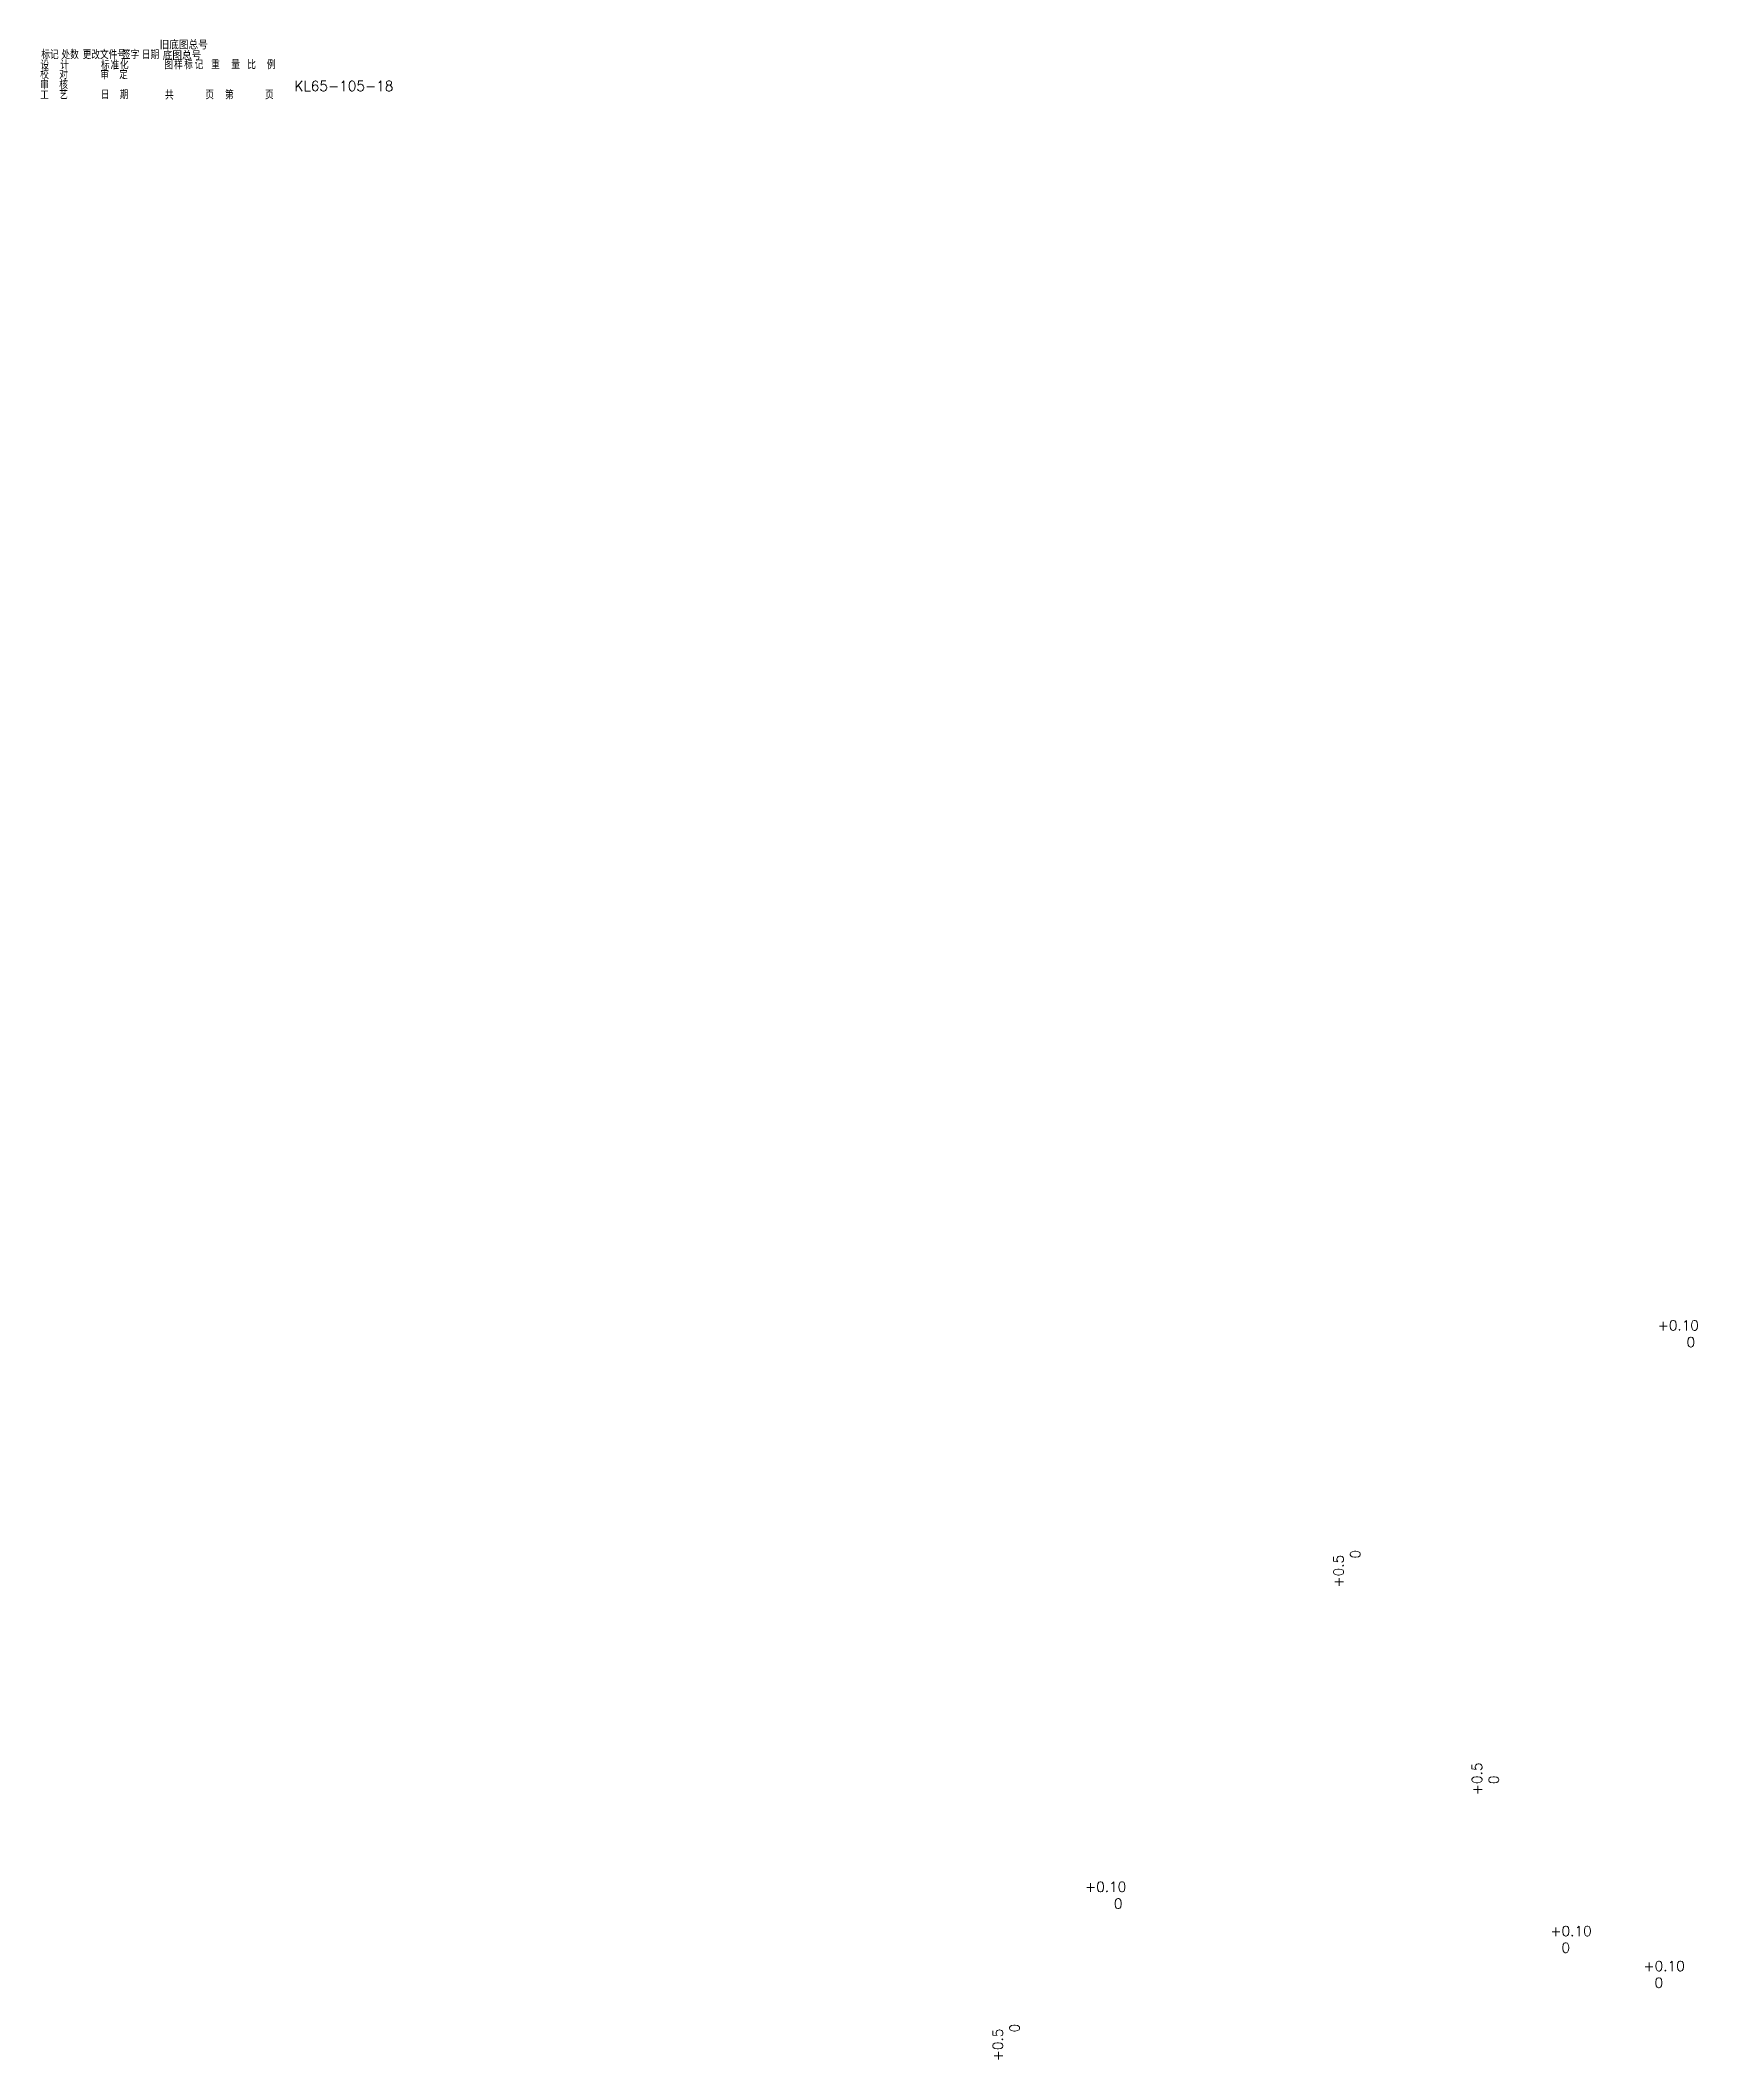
# Model space of a CAD drawing. Header units: millimetres. Extents: x 1188 to 14709, y -1491 to 2629.
# Drawn here: x 8287 to 9113, y -1428 to -422 of the extents above; entities that cross this region are included whole.
import ezdxf

# ---------------------------------------------------------------- set-up
doc = ezdxf.new("R2010")
doc.units = ezdxf.units.MM
doc.layers.get('0').update_dxf_attribs({"lineweight": 50})
doc.layers.add('1', color=3, linetype='Continuous', lineweight=15)
doc.styles.add('GB2312', font='')
doc.styles.add('HZ', font='txt', dxfattribs={"width": 0.8, "bigfont": 'hztxt'})
doc.styles.add('HZTXT', font='txt', dxfattribs={"bigfont": 'HZTXT'})
doc.styles.get('GB2312').set_extended_font_data('FangSong_GB2312')

msp = doc.modelspace()

# ---------------------------------------------------------------- texts
at = {"color": 3, "insert": (8413.40698, -441.93589), "char_height": 5, "width": 36.1292, "attachment_point": 1, "style": 'GB2312'}
msp.add_mtext('{\\Ftxt,hztxt|c134;KL65-105-18}', dxfattribs=at)
at = {"layer": '1', "style": 'HZTXT'}
for s, p in [('旧底图总号', (8346.24669, -426.14135)), ('底图总号', (8347.77223, -431.47804))]:
    msp.add_text(s, height=4, dxfattribs=at).set_placement(p)
at = {"layer": '1', "style": 'HZ', "width": 0.8}
for s, p in [('设', (8286.84471, -436.14731)), ('标记', (8287.27454, -431.0086)), ('计', (8296.71076, -436.14731)), ('处数', (8297.31874, -431.0086)), ('更改文件号', (8307.85655, -431.0086)), ('标', (8316.97878, -436.23067)), ('准', (8321.72807, -436.23067)), ('化', (8326.45881, -436.08369)), ('签字', (8327.45134, -431.0086)), ('日期', (8337.37305, -431.0086)), ('图', (8348.54205, -436.00578)), ('样', (8353.44166, -436.00578)), ('标', (8358.46376, -436.00578)), ('记', (8363.73084, -436.00578)), ('重', (8371.89558, -435.93377)), ('量', (8381.94523, -435.93377)), ('比', (8389.94376, -436.00578)), ('例', (8399.62048, -436.00578)), ('校', (8286.72222, -440.89036)), ('审', (8286.72222, -446.11787)), ('核', (8296.20225, -445.97089)), ('对', (8296.20225, -440.89036)), ('审', (8316.72452, -440.98974)), ('定', (8326.08206, -440.98974)), ('工', (8286.72222, -451.13885)), ('艺', (8296.20225, -450.99187)), ('日', (8316.97878, -450.90074)), ('期', (8326.33632, -450.90074)), ('共', (8348.90952, -451.14429)), ('页', (8368.99792, -450.99732)), ('第', (8378.79714, -450.99732)), ('页', (8398.76305, -450.99732))]:
    msp.add_text(s, height=4, dxfattribs=at).set_placement(p)
at = {"layer": '1', "char_height": 5, "width": 27.2958, "attachment_point": 1, "style": 'GB2312'}
for s, insert in [(' \\Ftxt.shx,hztxt.shx;+0.10\\P    0', (9089.26034, -1059.48255)), (' \\Ftxt.shx,hztxt.shx;+0.10\\P    0', (8803.92407, -1339.24701)), (' {\\Ftxt,hztxt|c134;+0.10\\P  0}', (9035.82746, -1361.25991)), (' {\\Ftxt,hztxt|c134;+0.10\\P  0}', (9082.19275, -1378.6891))]:
    msp.add_mtext(s, dxfattribs=dict(at, insert=insert))
at = {"layer": '1', "char_height": 5, "width": 27.2958, "attachment_point": 1, "rotation": 90, "style": 'GB2312'}
for s, insert in [(' \\Ftxt.shx,hztxt.shx;+0.5\\P    0', (8931.17069, -1196.00269)), (' {\\Ftxt,hztxt|c134;+0.5\\P  0}', (9000.15891, -1299.48654)), (' \\Ftxt.shx,hztxt.shx;+0.5\\P    0', (8761.39095, -1432.08136))]:
    msp.add_mtext(s, dxfattribs=dict(at, insert=insert))

doc.saveas('drawing.dxf')
